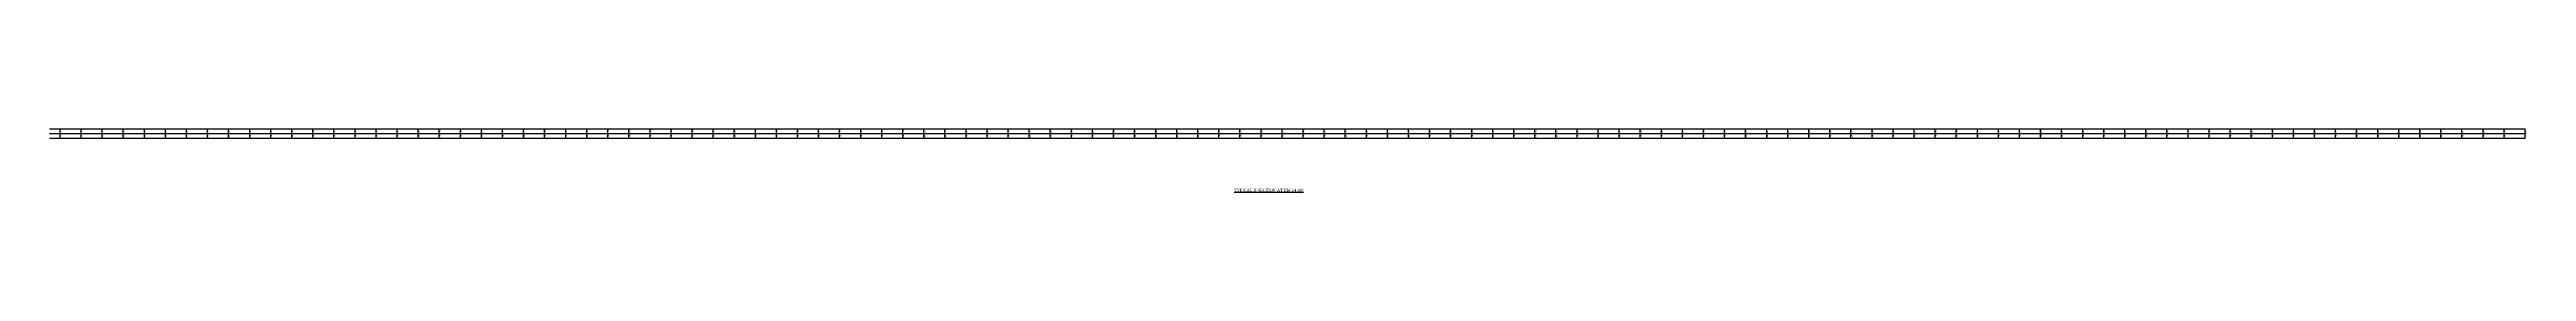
# Model space of a CAD drawing. Header units: metres. Extents: x -148477 to 168932, y -55673 to -2736.
# Drawn here: x -58532 to -57357, y -20658 to -20628 of the extents above; entities that cross this region are included whole.
import ezdxf

# ---------------------------------------------------------------- set-up
doc = ezdxf.new("R2010")
doc.units = ezdxf.units.M
doc.styles.add('liza', font='times.ttf', dxfattribs={"height": 2})
doc.styles.get("Standard").update_dxf_attribs({"font": 'times.ttf'})

msp = doc.modelspace()

# ---------------------------------------------------------------- linework, layer by layer
at = {"color": 6, "linetype": 'Continuous', "lineweight": -3, "ltscale": 0.5}
for p, q in [((-58532.3327, -20627.8289), (-57357.3327, -20627.8289)), ((-58532.3327, -20630.0789), (-57357.3327, -20630.0789)), ((-58527.3327, -20632.3289), (-58527.3327, -20627.8289)), ((-58517.3327, -20632.3289), (-58517.3327, -20627.8289)), ((-58507.3327, -20632.3289), (-58507.3327, -20627.8289)), ((-58497.3327, -20632.3289), (-58497.3327, -20627.8289)), ((-58487.3327, -20632.3289), (-58487.3327, -20627.8289)), ((-58477.3327, -20632.3289), (-58477.3327, -20627.8289)), ((-58467.3327, -20632.3289), (-58467.3327, -20627.8289)), ((-58457.3327, -20632.3289), (-58457.3327, -20627.8289)), ((-58447.3327, -20632.3289), (-58447.3327, -20627.8289)), ((-58437.3327, -20632.3289), (-58437.3327, -20627.8289)), ((-58427.3327, -20632.3289), (-58427.3327, -20627.8289)), ((-58417.3327, -20632.3289), (-58417.3327, -20627.8289)), ((-58407.3327, -20632.3289), (-58407.3327, -20627.8289)), ((-58397.3327, -20632.3289), (-58397.3327, -20627.8289)), ((-58387.3327, -20632.3289), (-58387.3327, -20627.8289)), ((-58377.3327, -20632.3289), (-58377.3327, -20627.8289)), ((-58367.3327, -20632.3289), (-58367.3327, -20627.8289)), ((-58357.3327, -20632.3289), (-58357.3327, -20627.8289)), ((-58347.3327, -20632.3289), (-58347.3327, -20627.8289)), ((-58337.3327, -20632.3289), (-58337.3327, -20627.8289)), ((-58327.3327, -20632.3289), (-58327.3327, -20627.8289)), ((-58317.3327, -20632.3289), (-58317.3327, -20627.8289)), ((-58307.3327, -20632.3289), (-58307.3327, -20627.8289)), ((-58297.3327, -20632.3289), (-58297.3327, -20627.8289)), ((-58287.3327, -20632.3289), (-58287.3327, -20627.8289)), ((-58277.3327, -20632.3289), (-58277.3327, -20627.8289)), ((-58267.3327, -20632.3289), (-58267.3327, -20627.8289)), ((-58257.3327, -20632.3289), (-58257.3327, -20627.8289)), ((-58247.3327, -20632.3289), (-58247.3327, -20627.8289)), ((-58237.3327, -20632.3289), (-58237.3327, -20627.8289)), ((-58227.3327, -20632.3289), (-58227.3327, -20627.8289)), ((-58217.3327, -20632.3289), (-58217.3327, -20627.8289)), ((-58207.3327, -20632.3289), (-58207.3327, -20627.8289)), ((-58197.3327, -20632.3289), (-58197.3327, -20627.8289)), ((-58187.3327, -20632.3289), (-58187.3327, -20627.8289)), ((-58177.3327, -20632.3289), (-58177.3327, -20627.8289)), ((-58167.3327, -20632.3289), (-58167.3327, -20627.8289)), ((-58157.3327, -20632.3289), (-58157.3327, -20627.8289)), ((-58147.3327, -20632.3289), (-58147.3327, -20627.8289)), ((-58137.3327, -20632.3289), (-58137.3327, -20627.8289)), ((-58127.3327, -20632.3289), (-58127.3327, -20627.8289)), ((-58117.3327, -20632.3289), (-58117.3327, -20627.8289)), ((-58107.3327, -20632.3289), (-58107.3327, -20627.8289)), ((-58097.3327, -20632.3289), (-58097.3327, -20627.8289)), ((-58087.3327, -20632.3289), (-58087.3327, -20627.8289)), ((-58077.3327, -20632.3289), (-58077.3327, -20627.8289)), ((-58067.3327, -20632.3289), (-58067.3327, -20627.8289)), ((-58057.3327, -20632.3289), (-58057.3327, -20627.8289)), ((-58047.3327, -20632.3289), (-58047.3327, -20627.8289)), ((-58037.3327, -20632.3289), (-58037.3327, -20627.8289)), ((-58027.3327, -20632.3289), (-58027.3327, -20627.8289)), ((-58017.3327, -20632.3289), (-58017.3327, -20627.8289)), ((-58007.3327, -20632.3289), (-58007.3327, -20627.8289)), ((-57997.3327, -20632.3289), (-57997.3327, -20627.8289)), ((-57987.3327, -20632.3289), (-57987.3327, -20627.8289)), ((-57977.3327, -20632.3289), (-57977.3327, -20627.8289)), ((-57967.3327, -20632.3289), (-57967.3327, -20627.8289)), ((-57957.3327, -20632.3289), (-57957.3327, -20627.8289)), ((-57947.3327, -20632.3289), (-57947.3327, -20627.8289)), ((-57937.3327, -20632.3289), (-57937.3327, -20627.8289)), ((-57927.3327, -20632.3289), (-57927.3327, -20627.8289)), ((-57917.3327, -20632.3289), (-57917.3327, -20627.8289)), ((-57907.3327, -20632.3289), (-57907.3327, -20627.8289)), ((-57897.3327, -20632.3289), (-57897.3327, -20627.8289)), ((-57887.3327, -20632.3289), (-57887.3327, -20627.8289)), ((-57877.3327, -20632.3289), (-57877.3327, -20627.8289)), ((-57867.3327, -20632.3289), (-57867.3327, -20627.8289)), ((-57857.3327, -20632.3289), (-57857.3327, -20627.8289)), ((-57847.3327, -20632.3289), (-57847.3327, -20627.8289)), ((-57837.3327, -20632.3289), (-57837.3327, -20627.8289)), ((-57827.3327, -20632.3289), (-57827.3327, -20627.8289)), ((-57817.3327, -20632.3289), (-57817.3327, -20627.8289)), ((-57807.3327, -20632.3289), (-57807.3327, -20627.8289)), ((-57797.3327, -20632.3289), (-57797.3327, -20627.8289)), ((-57787.3327, -20632.3289), (-57787.3327, -20627.8289)), ((-57777.3327, -20632.3289), (-57777.3327, -20627.8289)), ((-57767.3327, -20632.3289), (-57767.3327, -20627.8289)), ((-57757.3327, -20632.3289), (-57757.3327, -20627.8289)), ((-57747.3327, -20632.3289), (-57747.3327, -20627.8289)), ((-57737.3327, -20632.3289), (-57737.3327, -20627.8289)), ((-57727.3327, -20632.3289), (-57727.3327, -20627.8289)), ((-57717.3327, -20632.3289), (-57717.3327, -20627.8289)), ((-57707.3327, -20632.3289), (-57707.3327, -20627.8289)), ((-57697.3327, -20632.3289), (-57697.3327, -20627.8289)), ((-57687.3327, -20632.3289), (-57687.3327, -20627.8289)), ((-57677.3327, -20632.3289), (-57677.3327, -20627.8289)), ((-57667.3327, -20632.3289), (-57667.3327, -20627.8289)), ((-57657.3327, -20632.3289), (-57657.3327, -20627.8289)), ((-57647.3327, -20632.3289), (-57647.3327, -20627.8289)), ((-57637.3327, -20632.3289), (-57637.3327, -20627.8289)), ((-57627.3327, -20632.3289), (-57627.3327, -20627.8289)), ((-57617.3327, -20632.3289), (-57617.3327, -20627.8289)), ((-57607.3327, -20632.3289), (-57607.3327, -20627.8289)), ((-57597.3327, -20632.3289), (-57597.3327, -20627.8289)), ((-57587.3327, -20632.3289), (-57587.3327, -20627.8289)), ((-57577.3327, -20632.3289), (-57577.3327, -20627.8289)), ((-57567.3327, -20632.3289), (-57567.3327, -20627.8289)), ((-57557.3327, -20632.3289), (-57557.3327, -20627.8289)), ((-57547.3327, -20632.3289), (-57547.3327, -20627.8289)), ((-57537.3327, -20632.3289), (-57537.3327, -20627.8289)), ((-57527.3327, -20632.3289), (-57527.3327, -20627.8289)), ((-57517.3327, -20632.3289), (-57517.3327, -20627.8289)), ((-57507.3327, -20632.3289), (-57507.3327, -20627.8289)), ((-57497.3327, -20632.3289), (-57497.3327, -20627.8289)), ((-57487.3327, -20632.3289), (-57487.3327, -20627.8289)), ((-57477.3327, -20632.3289), (-57477.3327, -20627.8289)), ((-57467.3327, -20632.3289), (-57467.3327, -20627.8289)), ((-57457.3327, -20632.3289), (-57457.3327, -20627.8289)), ((-57447.3327, -20632.3289), (-57447.3327, -20627.8289)), ((-57437.3327, -20632.3289), (-57437.3327, -20627.8289)), ((-57427.3327, -20632.3289), (-57427.3327, -20627.8289)), ((-57417.3327, -20632.3289), (-57417.3327, -20627.8289)), ((-57407.3327, -20632.3289), (-57407.3327, -20627.8289)), ((-57397.3327, -20632.3289), (-57397.3327, -20627.8289)), ((-57387.3327, -20632.3289), (-57387.3327, -20627.8289)), ((-57377.3327, -20632.3289), (-57377.3327, -20627.8289)), ((-57367.3327, -20632.3289), (-57367.3327, -20627.8289)), ((-57357.3327, -20632.3289), (-57357.3327, -20627.8289)), ((-58532.3327, -20632.3289), (-57357.3327, -20632.3289))]:
    msp.add_line(p, q, dxfattribs=at)

# ---------------------------------------------------------------- texts
at = {"color": 6, "linetype": 'Continuous', "lineweight": -3, "ltscale": 0.5, "char_height": 0.5, "width": 2.15, "attachment_point": 1, "rotation": 90, "style": 'liza'}
for s, insert in [('0.01', (-58527.2327, -20629.9789)), ('0.00', (-58527.2327, -20632.2289)), ('0.03', (-58517.2327, -20629.9789)), ('10.00', (-58517.2327, -20632.2289)), ('0.15', (-58507.2327, -20629.9789)), ('20.00', (-58507.2327, -20632.2289)), ('0.23', (-58497.2327, -20629.9789)), ('30.00', (-58497.2327, -20632.2289)), ('0.25', (-58487.2327, -20629.9789)), ('40.00', (-58487.2327, -20632.2289)), ('50.00', (-58477.2327, -20632.2289)), ('3.23', (-58477.2327, -20629.9789)), ('0.88', (-58467.2327, -20629.9789)), ('60.00', (-58467.2327, -20632.2289)), ('0.93', (-58457.2327, -20629.9789)), ('70.00', (-58457.2327, -20632.2289)), ('0.99', (-58447.2327, -20629.9789)), ('80.00', (-58447.2327, -20632.2289)), ('1.01', (-58437.2327, -20629.9789)), ('90.00', (-58437.2327, -20632.2289)), ('1.03', (-58427.2327, -20629.9789)), ('100.00', (-58427.2327, -20632.2289)), ('1.04', (-58417.2327, -20629.9789)), ('110.00', (-58417.2327, -20632.2289)), ('1.04', (-58407.2327, -20629.9789)), ('120.00', (-58407.2327, -20632.2289)), ('1.03', (-58397.2327, -20629.9789)), ('130.00', (-58397.2327, -20632.2289)), ('1.83', (-58387.2327, -20629.9789)), ('140.00', (-58387.2327, -20632.2289)), ('1.00', (-58377.2327, -20629.9789)), ('150.00', (-58377.2327, -20632.2289)), ('0.00', (-58367.2327, -20629.9789)), ('160.00', (-58367.2327, -20632.2289)), ('-1.04', (-58357.2327, -20629.9789)), ('170.00', (-58357.2327, -20632.2289)), ('180.00', (-58347.2327, -20632.2289)), ('-1.92', (-58347.2327, -20629.9789)), ('-4.98', (-58337.2327, -20629.9789)), ('190.00', (-58337.2327, -20632.2289)), ('-8.70', (-58327.2327, -20629.9789)), ('200.00', (-58327.2327, -20632.2289)), ('-10.74', (-58317.2327, -20629.9789)), ('210.00', (-58317.2327, -20632.2289)), ('220.00', (-58307.2327, -20632.2289)), ('-12.76', (-58307.2327, -20629.9789)), ('230.00', (-58297.2327, -20632.2289)), ('-14.66', (-58297.2327, -20629.9789)), ('240.00', (-58287.2327, -20632.2289)), ('-16.37', (-58287.2327, -20629.9789)), ('-18.14', (-58277.2327, -20629.9789)), ('250.00', (-58277.2327, -20632.2289)), ('-19.78', (-58267.2327, -20629.9789)), ('260.00', (-58267.2327, -20632.2289)), ('-20.05', (-58257.2327, -20629.9789)), ('270.00', (-58257.2327, -20632.2289)), ('-19.70', (-58247.2327, -20629.9789)), ('280.00', (-58247.2327, -20632.2289)), ('290.00', (-58237.2327, -20632.2289)), ('-19.29', (-58237.2327, -20629.9789)), ('-18.90', (-58227.2327, -20629.9789)), ('300.00', (-58227.2327, -20632.2289)), ('-18.51', (-58217.2327, -20629.9789)), ('310.00', (-58217.2327, -20632.2289)), ('-18.24', (-58207.2327, -20629.9789)), ('320.00', (-58207.2327, -20632.2289)), ('330.00', (-58197.2327, -20632.2289)), ('-17.67', (-58197.2327, -20629.9789)), ('340.00', (-58187.2327, -20632.2289)), ('-17.32', (-58187.2327, -20629.9789)), ('-16.82', (-58177.2327, -20629.9789)), ('350.00', (-58177.2327, -20632.2289)), ('360.00', (-58167.2327, -20632.2289)), ('-16.17', (-58167.2327, -20629.9789)), ('-15.40', (-58157.2327, -20629.9789)), ('370.00', (-58157.2327, -20632.2289)), ('380.00', (-58147.2327, -20632.2289)), ('-14.67', (-58147.2327, -20629.9789)), ('390.00', (-58137.2327, -20632.2289)), ('-13.64', (-58137.2327, -20629.9789)), ('-12.48', (-58127.2327, -20629.9789)), ('400.00', (-58127.2327, -20632.2289)), ('410.00', (-58117.2327, -20632.2289)), ('-11.57', (-58117.2327, -20629.9789)), ('-10.52', (-58107.2327, -20629.9789)), ('420.00', (-58107.2327, -20632.2289)), ('430.00', (-58097.2327, -20632.2289)), ('-9.72', (-58097.2327, -20629.9789)), ('-8.81', (-58087.2327, -20629.9789)), ('440.00', (-58087.2327, -20632.2289)), ('-8.02', (-58077.2327, -20629.9789)), ('450.00', (-58077.2327, -20632.2289)), ('460.00', (-58067.2327, -20632.2289)), ('-7.24', (-58067.2327, -20629.9789)), ('-6.82', (-58057.2327, -20629.9789)), ('470.00', (-58057.2327, -20632.2289)), ('480.00', (-58047.2327, -20632.2289)), ('-6.33', (-58047.2327, -20629.9789)), ('490.00', (-58037.2327, -20632.2289)), ('-6.12', (-58037.2327, -20629.9789)), ('-6.04', (-58027.2327, -20629.9789)), ('500.00', (-58027.2327, -20632.2289)), ('-6.02', (-58017.2327, -20629.9789)), ('510.00', (-58017.2327, -20632.2289)), ('520.00', (-58007.2327, -20632.2289)), ('-5.95', (-58007.2327, -20629.9789)), ('530.00', (-57997.2327, -20632.2289)), ('-5.92', (-57997.2327, -20629.9789)), ('-5.87', (-57987.2327, -20629.9789)), ('540.00', (-57987.2327, -20632.2289)), ('-5.82', (-57977.2327, -20629.9789)), ('550.00', (-57977.2327, -20632.2289)), ('-5.78', (-57967.2327, -20629.9789)), ('560.00', (-57967.2327, -20632.2289)), ('570.00', (-57957.2327, -20632.2289)), ('-5.75', (-57957.2327, -20629.9789)), ('580.00', (-57947.2327, -20632.2289)), ('-5.74', (-57947.2327, -20629.9789)), ('-5.68', (-57937.2327, -20629.9789)), ('590.00', (-57937.2327, -20632.2289)), ('600.00', (-57927.2327, -20632.2289)), ('-5.71', (-57927.2327, -20629.9789)), ('610.00', (-57917.2327, -20632.2289)), ('-5.67', (-57917.2327, -20629.9789)), ('620.00', (-57907.2327, -20632.2289)), ('-5.74', (-57907.2327, -20629.9789)), ('-5.70', (-57897.2327, -20629.9789)), ('630.00', (-57897.2327, -20632.2289)), ('640.00', (-57887.2327, -20632.2289)), ('-5.75', (-57887.2327, -20629.9789)), ('650.00', (-57877.2327, -20632.2289)), ('-5.79', (-57877.2327, -20629.9789)), ('-5.83', (-57867.2327, -20629.9789)), ('660.00', (-57867.2327, -20632.2289)), ('-5.83', (-57857.2327, -20629.9789)), ('670.00', (-57857.2327, -20632.2289)), ('-5.84', (-57847.2327, -20629.9789)), ('680.00', (-57847.2327, -20632.2289)), ('-5.90', (-57837.2327, -20629.9789)), ('690.00', (-57837.2327, -20632.2289)), ('700.00', (-57827.2327, -20632.2289)), ('-5.92', (-57827.2327, -20629.9789)), ('710.00', (-57817.2327, -20632.2289)), ('-5.91', (-57817.2327, -20629.9789)), ('720.00', (-57807.2327, -20632.2289)), ('-5.92', (-57807.2327, -20629.9789)), ('730.00', (-57797.2327, -20632.2289)), ('-5.92', (-57797.2327, -20629.9789)), ('740.00', (-57787.2327, -20632.2289)), ('-5.91', (-57787.2327, -20629.9789)), ('-5.90', (-57777.2327, -20629.9789)), ('750.00', (-57777.2327, -20632.2289)), ('760.00', (-57767.2327, -20632.2289)), ('-5.91', (-57767.2327, -20629.9789)), ('-5.87', (-57757.2327, -20629.9789)), ('770.00', (-57757.2327, -20632.2289)), ('-5.88', (-57747.2327, -20629.9789)), ('780.00', (-57747.2327, -20632.2289)), ('-5.80', (-57737.2327, -20629.9789)), ('790.00', (-57737.2327, -20632.2289)), ('800.00', (-57727.2327, -20632.2289)), ('-5.76', (-57727.2327, -20629.9789)), ('810.00', (-57717.2327, -20632.2289)), ('-5.74', (-57717.2327, -20629.9789)), ('820.00', (-57707.2327, -20632.2289)), ('-5.72', (-57707.2327, -20629.9789)), ('-5.68', (-57697.2327, -20629.9789)), ('830.00', (-57697.2327, -20632.2289)), ('840.00', (-57687.2327, -20632.2289)), ('-5.64', (-57687.2327, -20629.9789)), ('850.00', (-57677.2327, -20632.2289)), ('-5.59', (-57677.2327, -20629.9789)), ('860.00', (-57667.2327, -20632.2289)), ('-5.49', (-57667.2327, -20629.9789)), ('870.00', (-57657.2327, -20632.2289)), ('-5.32', (-57657.2327, -20629.9789)), ('880.00', (-57647.2327, -20632.2289)), ('-5.21', (-57647.2327, -20629.9789)), ('-5.09', (-57637.2327, -20629.9789)), ('890.00', (-57637.2327, -20632.2289)), ('900.00', (-57627.2327, -20632.2289)), ('-4.92', (-57627.2327, -20629.9789)), ('910.00', (-57617.2327, -20632.2289)), ('-4.64', (-57617.2327, -20629.9789)), ('920.00', (-57607.2327, -20632.2289)), ('-4.31', (-57607.2327, -20629.9789)), ('930.00', (-57597.2327, -20632.2289)), ('-3.99', (-57597.2327, -20629.9789)), ('940.00', (-57587.2327, -20632.2289)), ('-3.73', (-57587.2327, -20629.9789)), ('950.00', (-57577.2327, -20632.2289)), ('-3.51', (-57577.2327, -20629.9789)), ('960.00', (-57567.2327, -20632.2289)), ('-3.34', (-57567.2327, -20629.9789)), ('-3.18', (-57557.2327, -20629.9789)), ('970.00', (-57557.2327, -20632.2289)), ('980.00', (-57547.2327, -20632.2289)), ('-2.97', (-57547.2327, -20629.9789)), ('-2.78', (-57537.2327, -20629.9789)), ('990.00', (-57537.2327, -20632.2289)), ('-2.60', (-57527.2327, -20629.9789)), ('1000.00', (-57527.2327, -20632.2289)), ('1010.00', (-57517.2327, -20632.2289)), ('-2.42', (-57517.2327, -20629.9789)), ('1020.00', (-57507.2327, -20632.2289)), ('-2.39', (-57507.2327, -20629.9789)), ('1030.00', (-57497.2327, -20632.2289)), ('-2.13', (-57497.2327, -20629.9789)), ('1040.00', (-57487.2327, -20632.2289)), ('-1.57', (-57487.2327, -20629.9789)), ('1050.00', (-57477.2327, -20632.2289)), ('-1.15', (-57477.2327, -20629.9789)), ('-0.92', (-57467.2327, -20629.9789)), ('1060.00', (-57467.2327, -20632.2289)), ('-0.68', (-57457.2327, -20629.9789)), ('1070.00', (-57457.2327, -20632.2289)), ('-0.51', (-57447.2327, -20629.9789)), ('1080.00', (-57447.2327, -20632.2289)), ('-0.42', (-57437.2327, -20629.9789)), ('1090.00', (-57437.2327, -20632.2289)), ('-0.43', (-57427.2327, -20629.9789)), ('1100.00', (-57427.2327, -20632.2289)), ('-0.43', (-57417.2327, -20629.9789)), ('1110.00', (-57417.2327, -20632.2289)), ('-0.44', (-57407.2327, -20629.9789)), ('1120.00', (-57407.2327, -20632.2289)), ('-0.47', (-57397.2327, -20629.9789)), ('1130.00', (-57397.2327, -20632.2289)), ('-0.54', (-57387.2327, -20629.9789)), ('1140.00', (-57387.2327, -20632.2289)), ('-0.59', (-57377.2327, -20629.9789)), ('1150.00', (-57377.2327, -20632.2289)), ('-0.60', (-57367.2327, -20629.9789)), ('1160.00', (-57367.2327, -20632.2289)), ('-0.60', (-57357.2327, -20629.9789)), ('1170.00', (-57357.2327, -20632.2289))]:
    msp.add_mtext(s, dxfattribs=dict(at, insert=insert))
at = {"color": 0, "linetype": 'ByBlock', "lineweight": 30, "insert": (-57970.0221, -20656.3944), "char_height": 1.326841, "width": 81.781813, "attachment_point": 1}
msp.add_mtext('{\\LTYPICAL X-SECTION AT KM 14.300}', dxfattribs=at)

doc.saveas('drawing.dxf')
